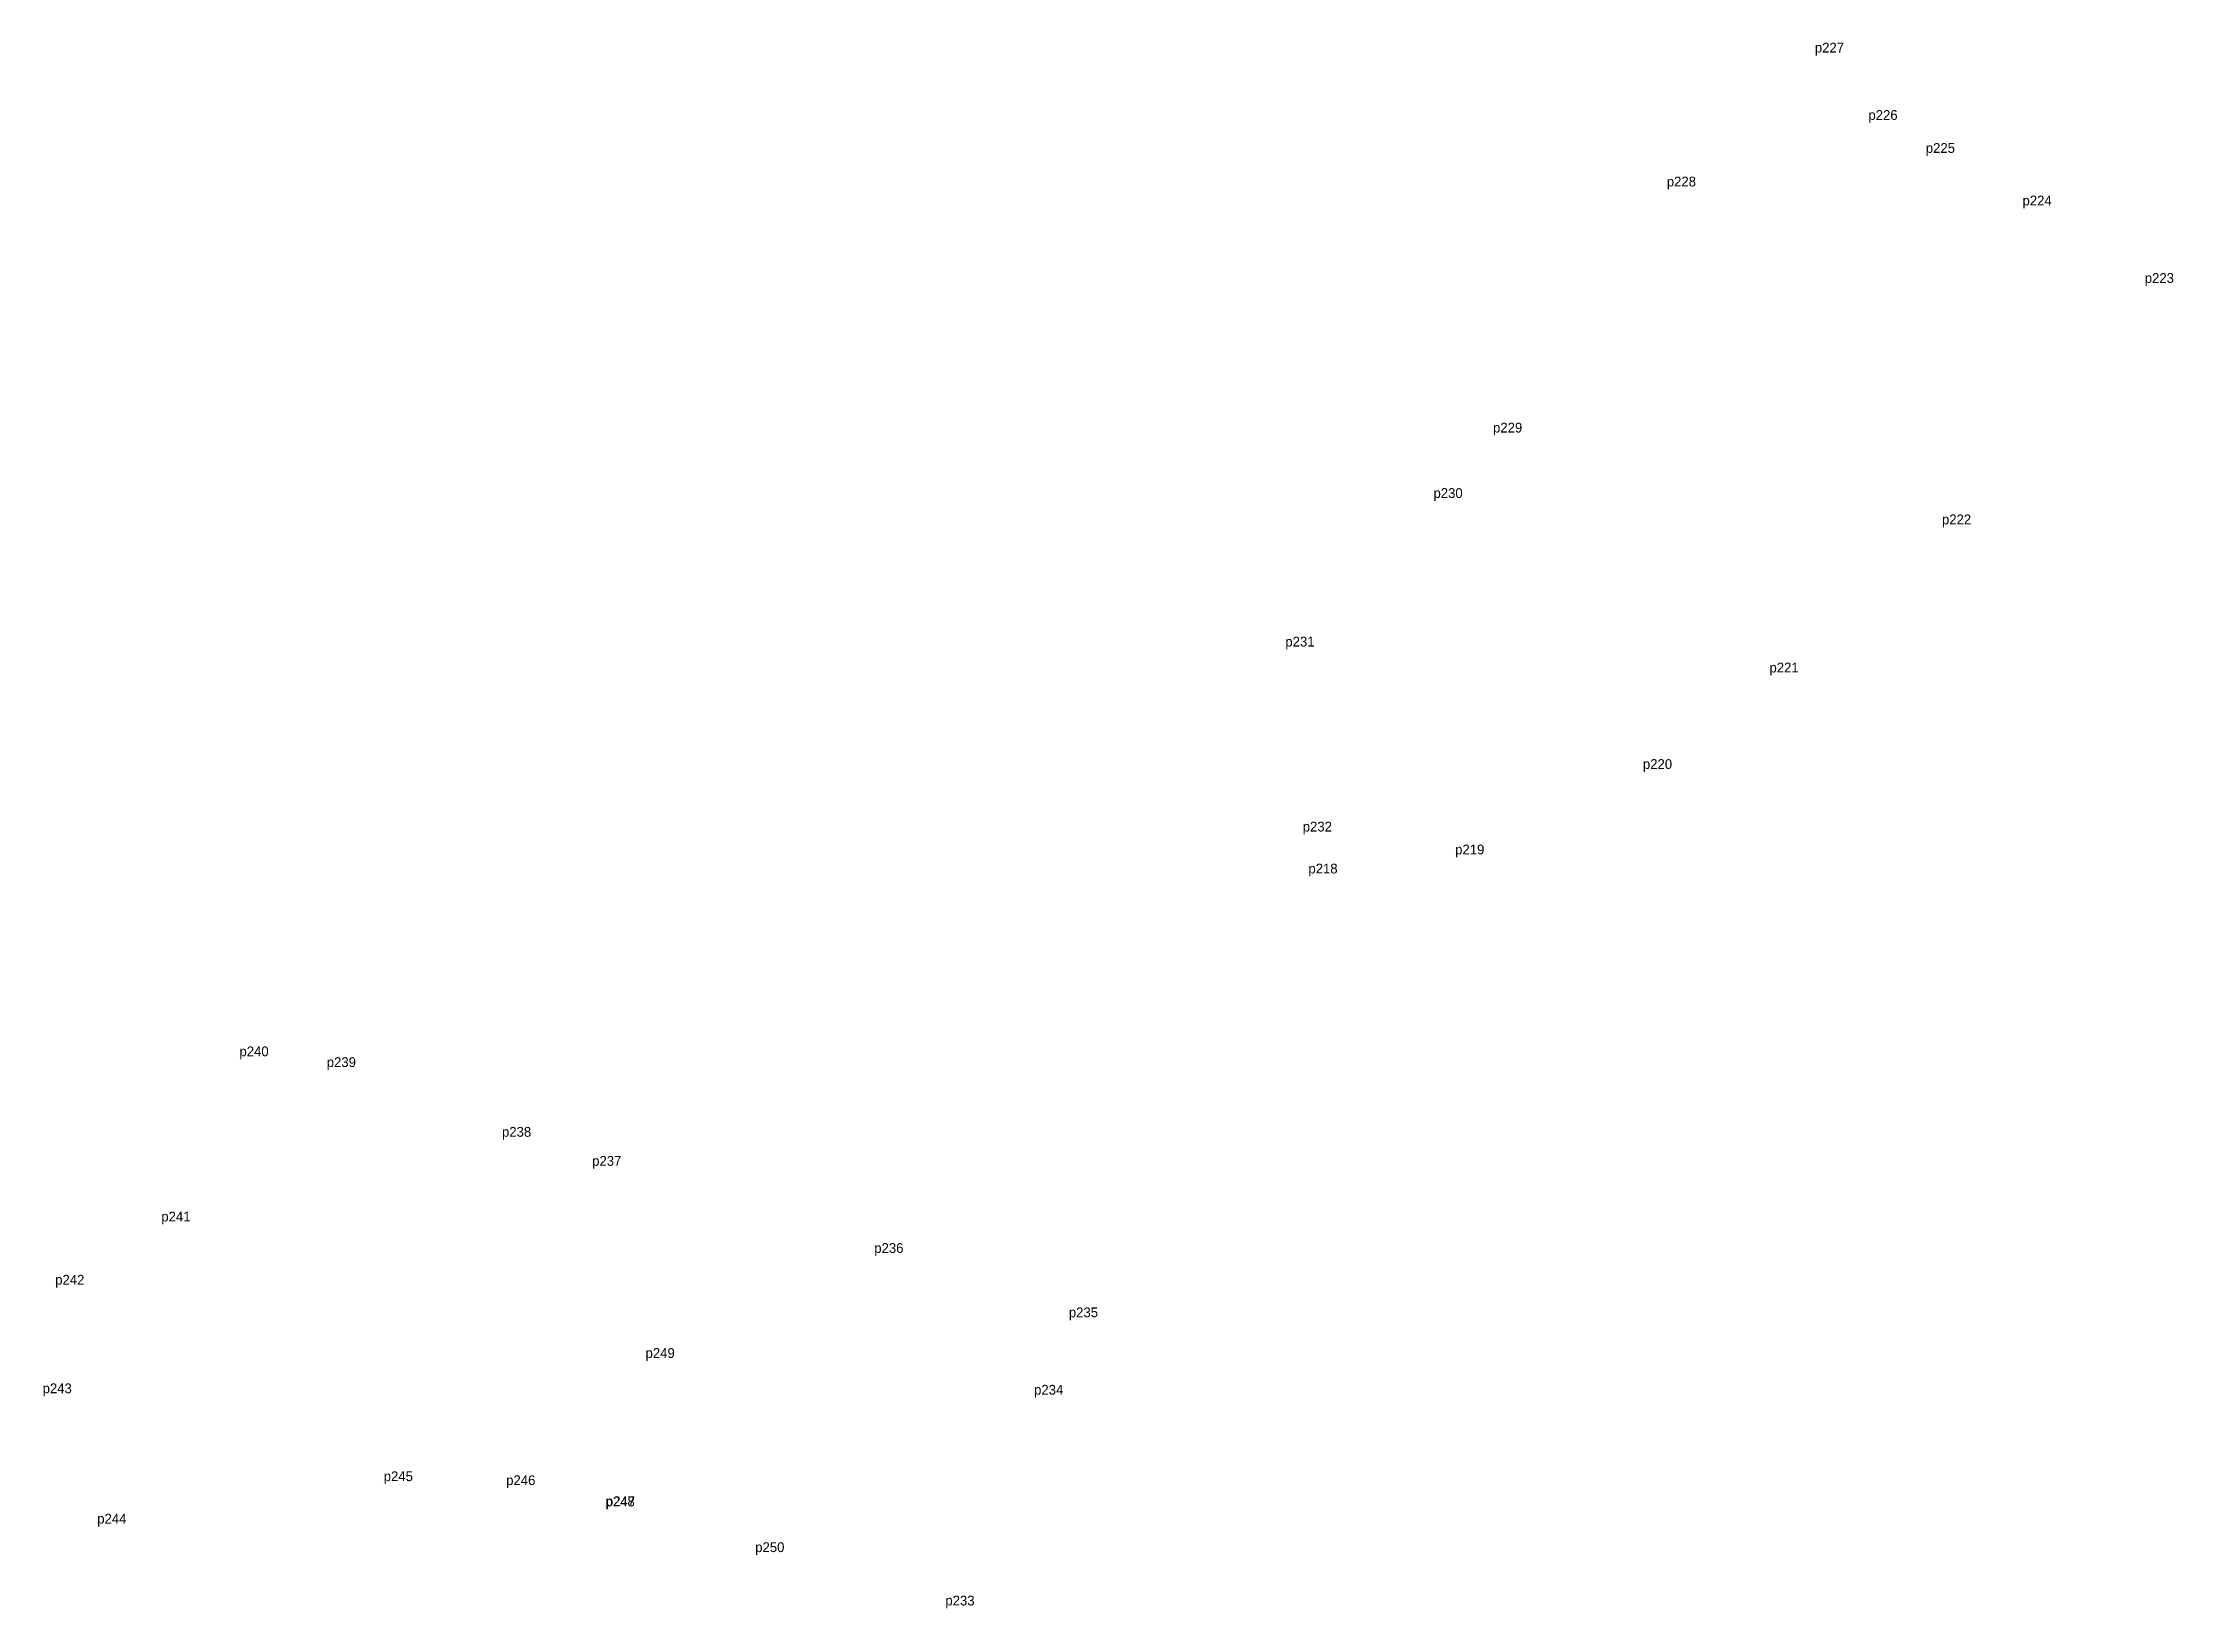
# Model space of a CAD drawing. Extents: x 536455 to 552087, y 1837743 to 1853843.
# Drawn here: x 536455.1 to 536845.9, y 1852740 to 1853027.3 of the extents above; entities that cross this region are included whole.
import ezdxf

# ---------------------------------------------------------------- set-up
doc = ezdxf.new("R2010")
doc.units = 0
doc.layers.add('MocDinhThua', color=7, linetype='Continuous')
doc.layers.add('TenChuLanCan', color=7, linetype='Continuous')

msp = doc.modelspace()

# ---------------------------------------------------------------- texts
at = {"layer": 'TenChuLanCan'}
for s, p in [('p227', (536780.13, 1853025.47)), ('p226', (536789.96, 1853013.11)), ('p225', (536800.48, 1853007.06)), ('p228', (536752.98, 1853000.9)), ('p224', (536818.22, 1852997.42)), ('p223', (536840.64, 1852983.2)), ('p229', (536721.11, 1852955.75)), ('p230', (536710.19, 1852943.74)), ('p222', (536803.45, 1852938.91)), ('p231', (536683.02, 1852916.48)), ('p221', (536771.81, 1852911.72)), ('p220', (536748.6, 1852894.01)), ('p232', (536686.21, 1852882.54)), ('p219', (536714.16, 1852878.34)), ('p218', (536687.25, 1852874.84)), ('p240', (536491.2, 1852841.3)), ('p239', (536507.21, 1852839.32)), ('p238', (536539.35, 1852826.53)), ('p237', (536555.89, 1852821.2)), ('p241', (536476.87, 1852810.99)), ('p236', (536607.63, 1852805.21)), ('p242', (536457.41, 1852799.39)), ('p235', (536643.31, 1852793.41)), ('p249', (536565.68, 1852785.95)), ('p243', (536455.1, 1852779.47)), ('p234', (536636.94, 1852779.2)), ('p245', (536517.66, 1852763.34)), ('p246', (536540.12, 1852762.61)), ('p248', (536558.34, 1852758.7)), ('p247', (536558.41, 1852758.76)), ('p244', (536465.12, 1852755.55)), ('p250', (536585.79, 1852750.32)), ('p233', (536620.67, 1852740.53))]:
    msp.add_text(s, height=1.8, dxfattribs=at).set_placement(p)

# ---------------------------------------------------------------- linework, layer by layer
at = {"layer": 'MocDinhThua'}
for p, q in [((536780.131, 1853025.472), (536780.131, 1853025.472)), ((536789.957, 1853013.112), (536789.957, 1853013.112)), ((536800.481, 1853007.062), (536800.481, 1853007.062)), ((536752.981, 1853000.9), (536752.981, 1853000.9)), ((536818.222, 1852997.415), (536818.222, 1852997.415)), ((536840.641, 1852983.205), (536840.641, 1852983.205)), ((536721.107, 1852955.746), (536721.107, 1852955.746)), ((536710.189, 1852943.742), (536710.189, 1852943.742)), ((536803.448, 1852938.914), (536803.448, 1852938.914)), ((536683.016, 1852916.482), (536683.016, 1852916.482)), ((536771.815, 1852911.72), (536771.815, 1852911.72)), ((536748.597, 1852894.014), (536748.597, 1852894.014)), ((536686.206, 1852882.536), (536686.206, 1852882.536)), ((536714.155, 1852878.344), (536714.155, 1852878.344)), ((536687.251, 1852874.84), (536687.251, 1852874.84)), ((536491.205, 1852841.296), (536491.205, 1852841.296)), ((536507.213, 1852839.323), (536507.213, 1852839.323)), ((536539.346, 1852826.528), (536539.346, 1852826.528)), ((536555.892, 1852821.198), (536555.892, 1852821.198)), ((536476.871, 1852810.99), (536476.871, 1852810.99)), ((536607.629, 1852805.209), (536607.629, 1852805.209)), ((536457.407, 1852799.388), (536457.407, 1852799.388)), ((536643.312, 1852793.412), (536643.312, 1852793.412)), ((536565.677, 1852785.946), (536565.677, 1852785.946)), ((536455.099, 1852779.473), (536455.099, 1852779.473)), ((536636.942, 1852779.203), (536636.942, 1852779.203)), ((536517.659, 1852763.335), (536517.659, 1852763.335)), ((536540.118, 1852762.614), (536540.118, 1852762.614)), ((536558.337, 1852758.699), (536558.337, 1852758.699)), ((536558.406, 1852758.764), (536558.406, 1852758.764)), ((536465.124, 1852755.546), (536465.124, 1852755.546)), ((536585.792, 1852750.317), (536585.792, 1852750.317)), ((536620.67, 1852740.531), (536620.67, 1852740.531))]:
    msp.add_line(p, q, dxfattribs=at)

msp.set_redraw_order([(e.dxf.handle, doc.entitydb.next_handle()) for e in msp.query("TEXT MTEXT ATTDEF DIMENSION ARC_DIMENSION")])  # texts and dimensions are drawn at this point

doc.saveas('drawing.dxf')
